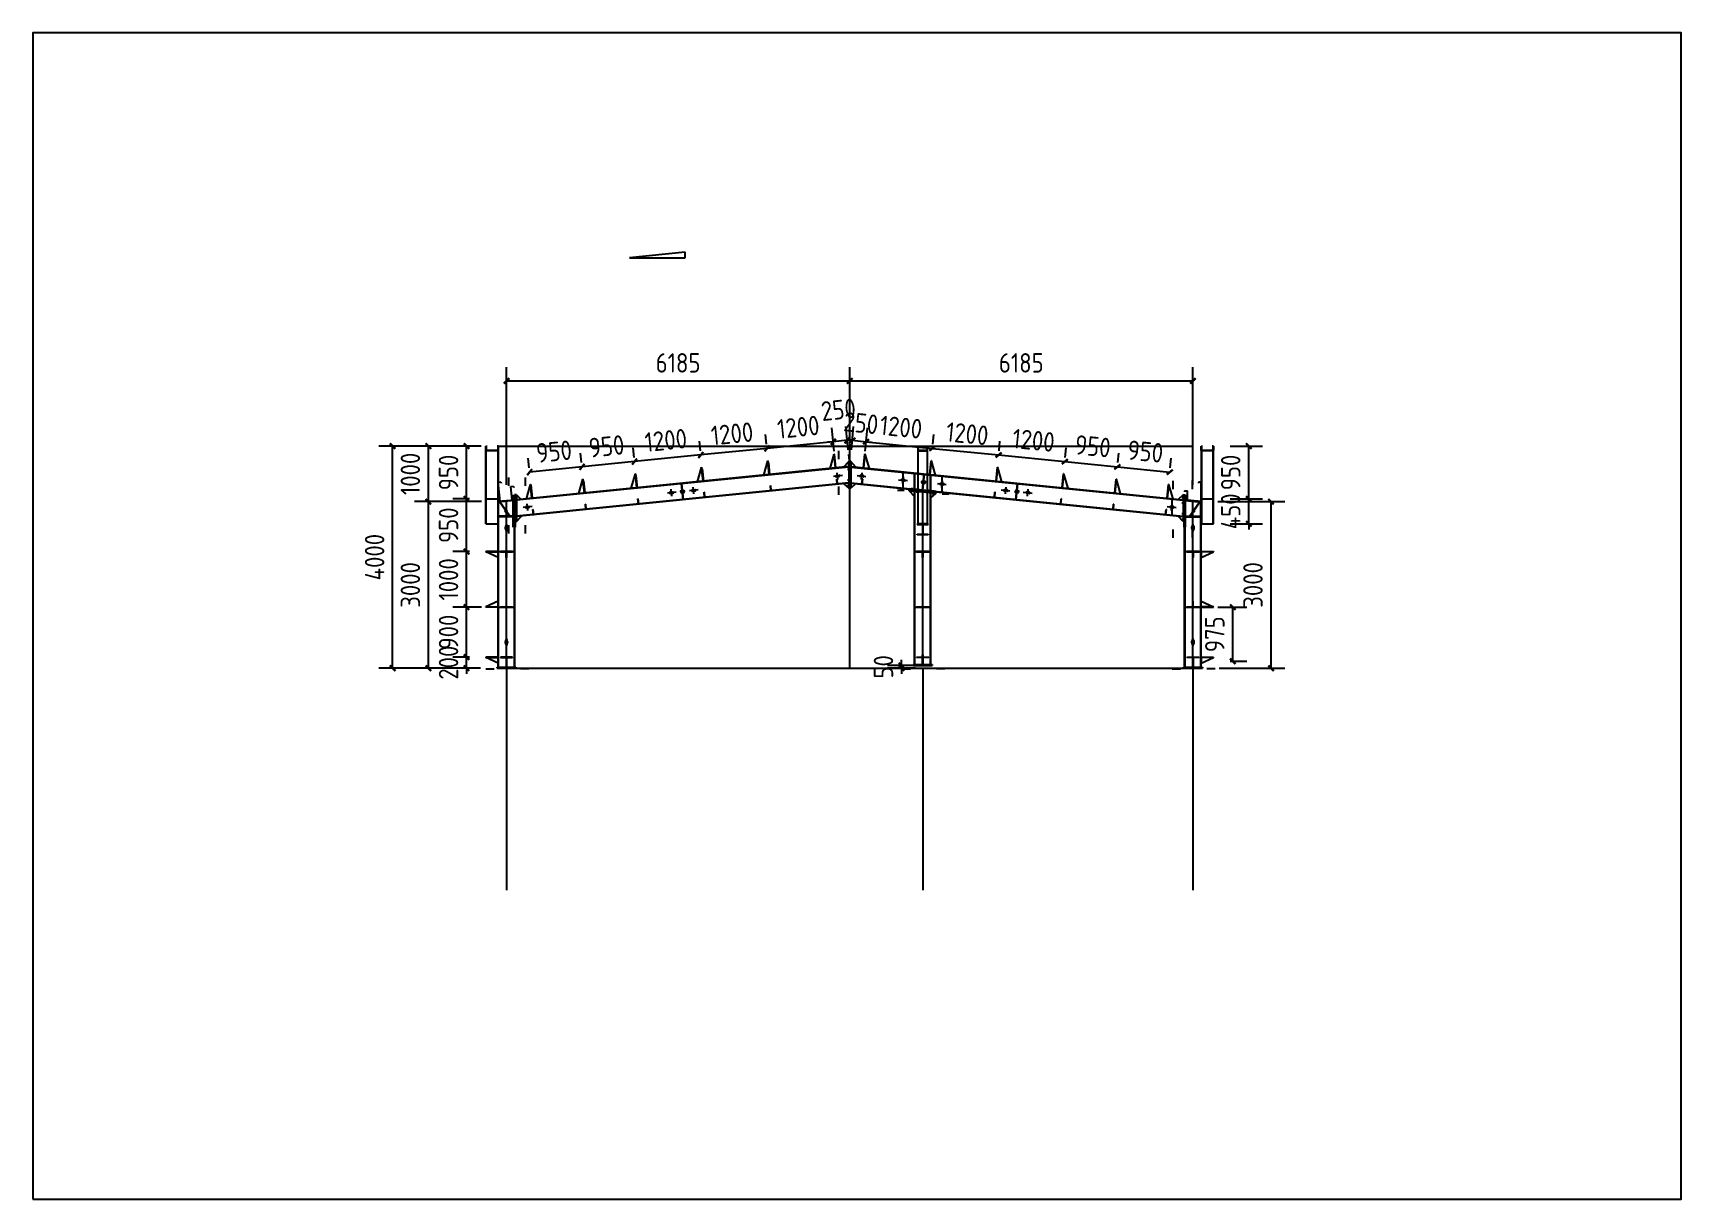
# Model space of a CAD drawing. Extents: x 533809 to 747315, y -17138 to 180511.
# Drawn here: x 566139 to 595839, y 150862 to 171862 of the extents above; entities that cross this region are included whole.
import ezdxf

# ---------------------------------------------------------------- set-up
doc = ezdxf.new("R2010")
doc.units = 0
doc.header["$LTSCALE"] = 1000
doc.header["$MEASUREMENT"] = 0
doc.layers.add('AXIS', color=3, linetype='Continuous')
doc.layers.add('DOTE', color=1, linetype='Continuous')
doc.styles.get("Standard").update_dxf_attribs({"font": 'gbenor.shx', "bigfont": 'gbcbig.shx'})
doc.dimstyles.get("Standard").update_dxf_attribs({"dimscale": 100, "dimtxt": 3.5, "dimasz": 1, "dimexe": 2.5, "dimexo": 3, "dimgap": 1.5, "dimtad": 1, "dimdec": 0, "dimzin": 0, "dimdsep": 46, "dimtxsty": 'Standard', "dimblk": 'ARCHTICK', "dimcen": 0.09, "dimadec": 0, "dimazin": 0, "dimtfac": 1, "dimtdec": 0, "dimtix": 1, "dimtmove": 2, "dimatfit": 3, "dimfxl": 1, "dimtolj": 1, "dimtzin": 0, "dimarcsym": 0})

msp = doc.modelspace()

# ---------------------------------------------------------------- blocks, each defined once
blk = doc.blocks.new('_ArchTick')
at = {"color": 0, "linetype": 'ByBlock', "const_width": 0.4}
blk.add_lwpolyline([(-0.5, -0.5), (0.5, 0.5)], dxfattribs=at)
blk = doc.blocks.new('*D24')
at = {"layer": 'AXIS', "color": 3, "lineweight": -2}
for p, q in [((574673, 163722), (574673, 165846)), ((580858, 163722), (580858, 165846)), ((574673, 165596), (580858, 165596))]:
    blk.add_line(p, q, dxfattribs=at)
at = {"layer": 'Defpoints', "color": 0}
for p in [(580858, 165596), (574673, 163422), (580858, 163422)]:
    blk.add_point(p, dxfattribs=at)
at = {"layer": 'AXIS', "color": 3, "lineweight": -2, "xscale": 100, "yscale": 100, "zscale": 100, "rotation": 180}
blk.add_blockref('_ArchTick', (574673, 165596), dxfattribs=at)
at = {"layer": 'AXIS', "color": 3, "lineweight": -2, "xscale": 100, "yscale": 100, "zscale": 100}
blk.add_blockref('_ArchTick', (580858, 165596), dxfattribs=at)
at = {"layer": 'AXIS', "color": 0, "insert": (577765, 165921), "char_height": 350, "attachment_point": 5}
blk.add_mtext('\\A1;6185', dxfattribs=at)
blk = doc.blocks.new('*D25')
at = {"layer": 'AXIS', "color": 3, "lineweight": -2}
for p, q in [((580858, 163722), (580858, 165846)), ((587043, 163722), (587043, 165846)), ((580858, 165596), (587043, 165596))]:
    blk.add_line(p, q, dxfattribs=at)
at = {"layer": 'Defpoints', "color": 0}
for p in [(587043, 165596), (580858, 163422), (587043, 163422)]:
    blk.add_point(p, dxfattribs=at)
at = {"layer": 'AXIS', "color": 3, "lineweight": -2, "xscale": 100, "yscale": 100, "zscale": 100, "rotation": 180}
blk.add_blockref('_ArchTick', (580858, 165596), dxfattribs=at)
at = {"layer": 'AXIS', "color": 3, "lineweight": -2, "xscale": 100, "yscale": 100, "zscale": 100}
blk.add_blockref('_ArchTick', (587043, 165596), dxfattribs=at)
at = {"layer": 'AXIS', "color": 0, "insert": (583950, 165921), "char_height": 350, "attachment_point": 5}
blk.add_mtext('\\A1;6185', dxfattribs=at)
blk = doc.blocks.new('*D31')
at = {"layer": 'AXIS', "color": 3, "lineweight": -2}
for p, q in [((574223, 161522), (573703, 161522)), ((573953, 160622), (573953, 161522)), ((574003, 160622), (573703, 160622))]:
    blk.add_line(p, q, dxfattribs=at)
at = {"layer": 'Defpoints', "color": 0}
for p in [(573953, 161522), (574523, 161522), (574303, 160622)]:
    blk.add_point(p, dxfattribs=at)
at = {"layer": 'AXIS', "color": 3, "lineweight": -2, "xscale": 100, "yscale": 100, "zscale": 100}
for p, rotation in [((573953, 161522), 90), ((573953, 160622), 270)]:
    blk.add_blockref('_ArchTick', p, dxfattribs=dict(at, rotation=rotation))
at = {"layer": 'AXIS', "color": 0, "insert": (573628, 161072), "char_height": 350, "attachment_point": 5, "rotation": 90}
blk.add_mtext('\\A1;900', dxfattribs=at)
blk = doc.blocks.new('*D32')
at = {"layer": 'AXIS', "color": 3, "lineweight": -2}
for p, q in [((574003, 162522), (573703, 162522)), ((573953, 161522), (573953, 162522)), ((574223, 161522), (573703, 161522))]:
    blk.add_line(p, q, dxfattribs=at)
at = {"layer": 'Defpoints', "color": 0}
for p in [(573953, 162522), (574303, 162522), (574523, 161522)]:
    blk.add_point(p, dxfattribs=at)
at = {"layer": 'AXIS', "color": 3, "lineweight": -2, "xscale": 100, "yscale": 100, "zscale": 100}
for p, rotation in [((573953, 162522), 90), ((573953, 161522), 270)]:
    blk.add_blockref('_ArchTick', p, dxfattribs=dict(at, rotation=rotation))
at = {"layer": 'AXIS', "color": 0, "insert": (573628, 162022), "char_height": 350, "attachment_point": 5, "rotation": 90}
blk.add_mtext('\\A1;1000', dxfattribs=at)
blk = doc.blocks.new('*D33')
at = {"layer": 'AXIS', "color": 3, "lineweight": -2}
for p, q in [((574003, 163472), (573703, 163472)), ((573953, 162522), (573953, 163472)), ((574003, 162522), (573703, 162522))]:
    blk.add_line(p, q, dxfattribs=at)
at = {"layer": 'Defpoints', "color": 0}
for p in [(573953, 163472), (574303, 163472), (574303, 162522)]:
    blk.add_point(p, dxfattribs=at)
at = {"layer": 'AXIS', "color": 3, "lineweight": -2, "xscale": 100, "yscale": 100, "zscale": 100}
for p, rotation in [((573953, 163472), 90), ((573953, 162522), 270)]:
    blk.add_blockref('_ArchTick', p, dxfattribs=dict(at, rotation=rotation))
at = {"layer": 'AXIS', "color": 0, "insert": (573628, 162997), "char_height": 350, "attachment_point": 5, "rotation": 90}
blk.add_mtext('\\A1;950', dxfattribs=at)
blk = doc.blocks.new('*D34')
at = {"layer": 'AXIS', "color": 3, "lineweight": -2}
for p, q in [((574003, 164422), (573703, 164422)), ((573953, 163472), (573953, 164422)), ((574003, 163472), (573703, 163472))]:
    blk.add_line(p, q, dxfattribs=at)
at = {"layer": 'Defpoints', "color": 0}
for p in [(573953, 164422), (574303, 164422), (574303, 163472)]:
    blk.add_point(p, dxfattribs=at)
at = {"layer": 'AXIS', "color": 3, "lineweight": -2, "xscale": 100, "yscale": 100, "zscale": 100}
for p, rotation in [((573953, 164422), 90), ((573953, 163472), 270)]:
    blk.add_blockref('_ArchTick', p, dxfattribs=dict(at, rotation=rotation))
at = {"layer": 'AXIS', "color": 0, "insert": (573628, 163947), "char_height": 350, "attachment_point": 5, "rotation": 90}
blk.add_mtext('\\A1;950', dxfattribs=at)
blk = doc.blocks.new('*D35')
at = {"layer": 'AXIS', "color": 3, "lineweight": -2}
for p, q in [((574223, 163422), (573015, 163422)), ((573265, 160422), (573265, 163422)), ((574203, 160422), (573015, 160422))]:
    blk.add_line(p, q, dxfattribs=at)
at = {"layer": 'Defpoints', "color": 0}
for p in [(573265, 163422), (574523, 163422), (574503, 160422)]:
    blk.add_point(p, dxfattribs=at)
at = {"layer": 'AXIS', "color": 3, "lineweight": -2, "xscale": 100, "yscale": 100, "zscale": 100}
for p, rotation in [((573265, 163422), 90), ((573265, 160422), 270)]:
    blk.add_blockref('_ArchTick', p, dxfattribs=dict(at, rotation=rotation))
at = {"layer": 'AXIS', "color": 0, "insert": (572940, 161922), "char_height": 350, "attachment_point": 5, "rotation": 90}
blk.add_mtext('\\A1;3000', dxfattribs=at)
blk = doc.blocks.new('*D36')
at = {"layer": 'AXIS', "color": 3, "lineweight": -2}
for p, q in [((574009, 164422), (573015, 164422)), ((573265, 163422), (573265, 164422)), ((574223, 163422), (573015, 163422))]:
    blk.add_line(p, q, dxfattribs=at)
at = {"layer": 'Defpoints', "color": 0}
for p in [(573265, 164422), (574309, 164422), (574523, 163422)]:
    blk.add_point(p, dxfattribs=at)
at = {"layer": 'AXIS', "color": 3, "lineweight": -2, "xscale": 100, "yscale": 100, "zscale": 100}
for p, rotation in [((573265, 164422), 90), ((573265, 163422), 270)]:
    blk.add_blockref('_ArchTick', p, dxfattribs=dict(at, rotation=rotation))
at = {"layer": 'AXIS', "color": 0, "insert": (572940, 163922), "char_height": 350, "attachment_point": 5, "rotation": 90}
blk.add_mtext('\\A1;1000', dxfattribs=at)
blk = doc.blocks.new('*D37')
at = {"layer": 'AXIS', "color": 3, "lineweight": -2}
for p, q in [((574217, 164422), (572371, 164422)), ((572621, 160422), (572621, 164422)), ((574203, 160422), (572371, 160422))]:
    blk.add_line(p, q, dxfattribs=at)
at = {"layer": 'Defpoints', "color": 0}
for p in [(572621, 164422), (574517, 164422), (574503, 160422)]:
    blk.add_point(p, dxfattribs=at)
at = {"layer": 'AXIS', "color": 3, "lineweight": -2, "xscale": 100, "yscale": 100, "zscale": 100}
for p, rotation in [((572621, 164422), 90), ((572621, 160422), 270)]:
    blk.add_blockref('_ArchTick', p, dxfattribs=dict(at, rotation=rotation))
at = {"layer": 'AXIS', "color": 0, "insert": (572296, 162422), "char_height": 350, "attachment_point": 5, "rotation": 90}
blk.add_mtext('\\A1;4000', dxfattribs=at)
blk = doc.blocks.new('*D38')
at = {"layer": 'AXIS', "color": 3, "lineweight": -2}
for p, q in [((580579, 164329), (580537, 164749)), ((580828, 164354), (580786, 164774)), ((580562, 164501), (580462, 164491)), ((580810, 164526), (580562, 164501)), ((580810, 164526), (580910, 164536))]:
    blk.add_line(p, q, dxfattribs=at)
at = {"layer": 'Defpoints', "color": 0}
for p in [(580562, 164501), (580609, 164030), (580858, 164055)]:
    blk.add_point(p, dxfattribs=at)
at = {"layer": 'AXIS', "color": 3, "lineweight": -2, "xscale": 100, "yscale": 100, "zscale": 100}
for p, rotation in [((580562, 164501), 5.710593137504977), ((580810, 164526), 185.710593137505)]:
    blk.add_blockref('_ArchTick', p, dxfattribs=dict(at, rotation=rotation))
at = {"layer": 'AXIS', "color": 0, "insert": (580654, 165077), "char_height": 350, "attachment_point": 5, "rotation": 5.7106}
blk.add_mtext('\\A1;250', dxfattribs=at)
blk = doc.blocks.new('*D39')
at = {"layer": 'AXIS', "color": 3, "lineweight": -2}
for p, q in [((579360, 164458), (579343, 164630)), ((580579, 164329), (580537, 164749)), ((580562, 164501), (579368, 164381))]:
    blk.add_line(p, q, dxfattribs=at)
at = {"layer": 'Defpoints', "color": 0}
for p in [(579368, 164381), (579390, 164160), (580609, 164030)]:
    blk.add_point(p, dxfattribs=at)
at = {"layer": 'AXIS', "color": 3, "lineweight": -2, "xscale": 100, "yscale": 100, "zscale": 100}
for p, rotation in [((580562, 164501), 5.710593137504949), ((579368, 164381), 185.710593137505)]:
    blk.add_blockref('_ArchTick', p, dxfattribs=dict(at, rotation=rotation))
at = {"layer": 'AXIS', "color": 0, "insert": (579932, 164764), "char_height": 350, "attachment_point": 5, "rotation": 5.7106}
blk.add_mtext('\\A1;1200', dxfattribs=at)
blk = doc.blocks.new('*D40')
at = {"layer": 'AXIS', "color": 3, "lineweight": -2}
for p, q in [((579360, 164458), (579343, 164630)), ((578166, 164339), (578149, 164511)), ((579368, 164381), (578174, 164262))]:
    blk.add_line(p, q, dxfattribs=at)
at = {"layer": 'Defpoints', "color": 0}
for p in [(578174, 164262), (578196, 164040), (579390, 164160)]:
    blk.add_point(p, dxfattribs=at)
at = {"layer": 'AXIS', "color": 3, "lineweight": -2, "xscale": 100, "yscale": 100, "zscale": 100}
for p, rotation in [((578174, 164262), 185.710593137505), ((579368, 164381), 5.710593137504949)]:
    blk.add_blockref('_ArchTick', p, dxfattribs=dict(at, rotation=rotation))
at = {"layer": 'AXIS', "color": 0, "insert": (578738, 164645), "char_height": 350, "attachment_point": 5, "rotation": 5.7106}
blk.add_mtext('\\A1;1200', dxfattribs=at)
blk = doc.blocks.new('*D41')
at = {"layer": 'AXIS', "color": 3, "lineweight": -2}
for p, q in [((576972, 164219), (576955, 164391)), ((578174, 164262), (576980, 164143)), ((578166, 164339), (578149, 164511))]:
    blk.add_line(p, q, dxfattribs=at)
at = {"layer": 'Defpoints', "color": 0}
for p in [(576980, 164143), (578196, 164040), (577002, 163921)]:
    blk.add_point(p, dxfattribs=at)
at = {"layer": 'AXIS', "color": 3, "lineweight": -2, "xscale": 100, "yscale": 100, "zscale": 100}
for p, rotation in [((578174, 164262), 5.710593137504949), ((576980, 164143), 185.710593137505)]:
    blk.add_blockref('_ArchTick', p, dxfattribs=dict(at, rotation=rotation))
at = {"layer": 'AXIS', "color": 0, "insert": (577544, 164526), "char_height": 350, "attachment_point": 5, "rotation": 5.7106}
blk.add_mtext('\\A1;1200', dxfattribs=at)
blk = doc.blocks.new('*D42')
at = {"layer": 'AXIS', "color": 3, "lineweight": -2}
for p, q in [((576027, 164125), (576009, 164297)), ((576972, 164219), (576955, 164391)), ((576980, 164143), (576034, 164048))]:
    blk.add_line(p, q, dxfattribs=at)
at = {"layer": 'Defpoints', "color": 0}
for p in [(576034, 164048), (576056, 163826), (577002, 163921)]:
    blk.add_point(p, dxfattribs=at)
at = {"layer": 'AXIS', "color": 3, "lineweight": -2, "xscale": 100, "yscale": 100, "zscale": 100}
for p, rotation in [((576034, 164048), 185.710593137505), ((576980, 164143), 5.710593137504949)]:
    blk.add_blockref('_ArchTick', p, dxfattribs=dict(at, rotation=rotation))
at = {"layer": 'AXIS', "color": 0, "insert": (576475, 164419), "char_height": 350, "attachment_point": 5, "rotation": 5.7106}
blk.add_mtext('\\A1;950', dxfattribs=at)
blk = doc.blocks.new('*D43')
at = {"layer": 'AXIS', "color": 3, "lineweight": -2}
for p, q in [((576027, 164125), (576009, 164297)), ((575081, 164030), (575064, 164202)), ((576034, 164048), (575089, 163953))]:
    blk.add_line(p, q, dxfattribs=at)
at = {"layer": 'Defpoints', "color": 0}
for p in [(575089, 163953), (575111, 163732), (576056, 163826)]:
    blk.add_point(p, dxfattribs=at)
at = {"layer": 'AXIS', "color": 3, "lineweight": -2, "xscale": 100, "yscale": 100, "zscale": 100}
for p, rotation in [((575089, 163953), 185.710593137505), ((576034, 164048), 5.710593137504949)]:
    blk.add_blockref('_ArchTick', p, dxfattribs=dict(at, rotation=rotation))
at = {"layer": 'AXIS', "color": 0, "insert": (575529, 164324), "char_height": 350, "attachment_point": 5, "rotation": 5.7106}
blk.add_mtext('\\A1;950', dxfattribs=at)
blk = doc.blocks.new('*D44')
at = {"layer": 'AXIS', "color": 3, "lineweight": -2}
for p, q in [((587713, 163472), (588299, 163472)), ((588049, 163472), (588049, 163572)), ((588049, 163022), (588049, 163472)), ((587713, 163022), (588299, 163022)), ((588049, 163022), (588049, 162922))]:
    blk.add_line(p, q, dxfattribs=at)
at = {"layer": 'Defpoints', "color": 0}
for p in [(587413, 163472), (588049, 163472), (587413, 163022)]:
    blk.add_point(p, dxfattribs=at)
at = {"layer": 'AXIS', "color": 3, "lineweight": -2, "xscale": 100, "yscale": 100, "zscale": 100}
for p, rotation in [((588049, 163472), 270), ((588049, 163022), 90)]:
    blk.add_blockref('_ArchTick', p, dxfattribs=dict(at, rotation=rotation))
at = {"layer": 'AXIS', "color": 0, "insert": (587724, 163247), "char_height": 350, "attachment_point": 5, "rotation": 90}
blk.add_mtext('\\A1;450', dxfattribs=at)
blk = doc.blocks.new('*D45')
at = {"layer": 'AXIS', "color": 3, "lineweight": -2}
for p, q in [((587713, 164422), (588299, 164422)), ((588049, 163472), (588049, 164422)), ((587713, 163472), (588299, 163472))]:
    blk.add_line(p, q, dxfattribs=at)
at = {"layer": 'Defpoints', "color": 0}
for p in [(587413, 164422), (588049, 164422), (587413, 163472)]:
    blk.add_point(p, dxfattribs=at)
at = {"layer": 'AXIS', "color": 3, "lineweight": -2, "xscale": 100, "yscale": 100, "zscale": 100}
for p, rotation in [((588049, 164422), 90), ((588049, 163472), 270)]:
    blk.add_blockref('_ArchTick', p, dxfattribs=dict(at, rotation=rotation))
at = {"layer": 'AXIS', "color": 0, "insert": (587724, 163947), "char_height": 350, "attachment_point": 5, "rotation": 90}
blk.add_mtext('\\A1;950', dxfattribs=at)
blk = doc.blocks.new('*D46')
at = {"layer": 'AXIS', "color": 3, "lineweight": -2}
for p, q in [((587493, 163422), (588700, 163422)), ((588450, 160422), (588450, 163422)), ((587513, 160422), (588700, 160422))]:
    blk.add_line(p, q, dxfattribs=at)
at = {"layer": 'Defpoints', "color": 0}
for p in [(587193, 163422), (588450, 163422), (587213, 160422)]:
    blk.add_point(p, dxfattribs=at)
at = {"layer": 'AXIS', "color": 3, "lineweight": -2, "xscale": 100, "yscale": 100, "zscale": 100}
for p, rotation in [((588450, 163422), 90), ((588450, 160422), 270)]:
    blk.add_blockref('_ArchTick', p, dxfattribs=dict(at, rotation=rotation))
at = {"layer": 'AXIS', "color": 0, "insert": (588125, 161922), "char_height": 350, "attachment_point": 5, "rotation": 90}
blk.add_mtext('\\A1;3000', dxfattribs=at)
blk = doc.blocks.new('*D47')
at = {"layer": 'AXIS', "color": 3, "lineweight": -2}
for p, q in [((580887, 164354), (580929, 164774)), ((581136, 164329), (581178, 164749)), ((580905, 164526), (580805, 164536)), ((580905, 164526), (581153, 164501)), ((581153, 164501), (581253, 164491))]:
    blk.add_line(p, q, dxfattribs=at)
at = {"layer": 'Defpoints', "color": 0}
for p in [(581153, 164501), (580858, 164055), (581106, 164030)]:
    blk.add_point(p, dxfattribs=at)
at = {"layer": 'AXIS', "color": 3, "lineweight": -2, "xscale": 100, "yscale": 100, "zscale": 100}
for p, rotation in [((580905, 164526), 354.2894068624951), ((581153, 164501), 174.289406862495)]:
    blk.add_blockref('_ArchTick', p, dxfattribs=dict(at, rotation=rotation))
at = {"layer": 'AXIS', "color": 0, "insert": (581061, 164837), "char_height": 350, "attachment_point": 5, "rotation": 354.2894}
blk.add_mtext('\\A1;250', dxfattribs=at)
blk = doc.blocks.new('*D48')
at = {"layer": 'AXIS', "color": 3, "lineweight": -2}
for p, q in [((581136, 164329), (581178, 164749)), ((582355, 164458), (582372, 164630)), ((581153, 164501), (582347, 164381))]:
    blk.add_line(p, q, dxfattribs=at)
at = {"layer": 'Defpoints', "color": 0}
for p in [(582347, 164381), (581106, 164030), (582325, 164160)]:
    blk.add_point(p, dxfattribs=at)
at = {"layer": 'AXIS', "color": 3, "lineweight": -2, "xscale": 100, "yscale": 100, "zscale": 100}
for p, rotation in [((581153, 164501), 174.2894068621558), ((582347, 164381), 354.2894068621558)]:
    blk.add_blockref('_ArchTick', p, dxfattribs=dict(at, rotation=rotation))
at = {"layer": 'AXIS', "color": 0, "insert": (581783, 164764), "char_height": 350, "attachment_point": 5, "rotation": 354.2894}
blk.add_mtext('\\A1;1200', dxfattribs=at)
blk = doc.blocks.new('*D49')
at = {"layer": 'AXIS', "color": 3, "lineweight": -2}
for p, q in [((582355, 164458), (582372, 164630)), ((582347, 164381), (583541, 164262)), ((583549, 164339), (583566, 164511))]:
    blk.add_line(p, q, dxfattribs=at)
at = {"layer": 'Defpoints', "color": 0}
for p in [(583541, 164262), (582325, 164160), (583519, 164040)]:
    blk.add_point(p, dxfattribs=at)
at = {"layer": 'AXIS', "color": 3, "lineweight": -2, "xscale": 100, "yscale": 100, "zscale": 100}
for p, rotation in [((582347, 164381), 174.2894068621558), ((583541, 164262), 354.2894068621558)]:
    blk.add_blockref('_ArchTick', p, dxfattribs=dict(at, rotation=rotation))
at = {"layer": 'AXIS', "color": 0, "insert": (582977, 164645), "char_height": 350, "attachment_point": 5, "rotation": 354.2894}
blk.add_mtext('\\A1;1200', dxfattribs=at)
blk = doc.blocks.new('*D50')
at = {"layer": 'AXIS', "color": 3, "lineweight": -2}
for p, q in [((583541, 164262), (584735, 164143)), ((583549, 164339), (583566, 164511)), ((584743, 164219), (584760, 164391))]:
    blk.add_line(p, q, dxfattribs=at)
at = {"layer": 'Defpoints', "color": 0}
for p in [(583519, 164040), (584735, 164143), (584713, 163921)]:
    blk.add_point(p, dxfattribs=at)
at = {"layer": 'AXIS', "color": 3, "lineweight": -2, "xscale": 100, "yscale": 100, "zscale": 100}
for p, rotation in [((583541, 164262), 174.2894068621558), ((584735, 164143), 354.2894068621558)]:
    blk.add_blockref('_ArchTick', p, dxfattribs=dict(at, rotation=rotation))
at = {"layer": 'AXIS', "color": 0, "insert": (584171, 164526), "char_height": 350, "attachment_point": 5, "rotation": 354.2894}
blk.add_mtext('\\A1;1200', dxfattribs=at)
blk = doc.blocks.new('*D51')
at = {"layer": 'AXIS', "color": 3, "lineweight": -2}
for p, q in [((584743, 164219), (584760, 164391)), ((585688, 164125), (585706, 164297)), ((584735, 164143), (585681, 164048))]:
    blk.add_line(p, q, dxfattribs=at)
at = {"layer": 'Defpoints', "color": 0}
for p in [(585681, 164048), (584713, 163921), (585659, 163826)]:
    blk.add_point(p, dxfattribs=at)
at = {"layer": 'AXIS', "color": 3, "lineweight": -2, "xscale": 100, "yscale": 100, "zscale": 100}
for p, rotation in [((584735, 164143), 174.2894068621558), ((585681, 164048), 354.2894068621558)]:
    blk.add_blockref('_ArchTick', p, dxfattribs=dict(at, rotation=rotation))
at = {"layer": 'AXIS', "color": 0, "insert": (585240, 164419), "char_height": 350, "attachment_point": 5, "rotation": 354.2894}
blk.add_mtext('\\A1;950', dxfattribs=at)
blk = doc.blocks.new('*D52')
at = {"layer": 'AXIS', "color": 3, "lineweight": -2}
for p, q in [((585688, 164125), (585706, 164297)), ((585681, 164048), (586626, 163953)), ((586634, 164030), (586651, 164202))]:
    blk.add_line(p, q, dxfattribs=at)
at = {"layer": 'Defpoints', "color": 0}
for p in [(586626, 163953), (585659, 163826), (586604, 163732)]:
    blk.add_point(p, dxfattribs=at)
at = {"layer": 'AXIS', "color": 3, "lineweight": -2, "xscale": 100, "yscale": 100, "zscale": 100}
for p, rotation in [((585681, 164048), 174.2894068621558), ((586626, 163953), 354.2894068621558)]:
    blk.add_blockref('_ArchTick', p, dxfattribs=dict(at, rotation=rotation))
at = {"layer": 'AXIS', "color": 0, "insert": (586186, 164324), "char_height": 350, "attachment_point": 5, "rotation": 354.2894}
blk.add_mtext('\\A1;950', dxfattribs=at)
blk = doc.blocks.new('*D1757')
at = {"layer": 'AXIS', "color": 3, "lineweight": -2}
for p, q in [((573953, 160622), (573953, 160722)), ((574003, 160622), (573703, 160622)), ((574203, 160422), (573703, 160422)), ((573953, 160422), (573953, 160622)), ((573953, 160422), (573953, 160322))]:
    blk.add_line(p, q, dxfattribs=at)
at = {"layer": 'Defpoints', "color": 0}
for p in [(573953, 160622), (574303, 160622), (574503, 160422)]:
    blk.add_point(p, dxfattribs=at)
at = {"layer": 'AXIS', "color": 3, "lineweight": -2, "xscale": 100, "yscale": 100, "zscale": 100}
for p, rotation in [((573953, 160622), 270), ((573953, 160422), 90)]:
    blk.add_blockref('_ArchTick', p, dxfattribs=dict(at, rotation=rotation))
at = {"layer": 'AXIS', "color": 0, "insert": (573628, 160522), "char_height": 350, "attachment_point": 5, "rotation": 90}
blk.add_mtext('\\A1;200', dxfattribs=at)
blk = doc.blocks.new('*D1758')
at = {"layer": 'AXIS', "color": 3, "lineweight": -2}
for p, q in [((587493, 161522), (588012, 161522)), ((587762, 160547), (587762, 161522)), ((587713, 160547), (588012, 160547))]:
    blk.add_line(p, q, dxfattribs=at)
at = {"layer": 'Defpoints', "color": 0}
for p in [(587193, 161522), (587762, 161522), (587413, 160547)]:
    blk.add_point(p, dxfattribs=at)
at = {"layer": 'AXIS', "color": 3, "lineweight": -2, "xscale": 100, "yscale": 100, "zscale": 100}
for p, rotation in [((587762, 161522), 90), ((587762, 160547), 270)]:
    blk.add_blockref('_ArchTick', p, dxfattribs=dict(at, rotation=rotation))
at = {"layer": 'AXIS', "color": 0, "insert": (587437, 161034), "char_height": 350, "attachment_point": 5, "rotation": 90}
blk.add_mtext('\\A1;975', dxfattribs=at)
blk = doc.blocks.new('*D2323')
at = {"layer": 'AXIS', "color": 3, "lineweight": -2}
for p, q in [((582043, 160472), (581541, 160472)), ((582043, 160422), (581541, 160422)), ((581791, 160472), (581791, 160572)), ((581791, 160472), (581791, 160422)), ((581791, 160422), (581791, 160322))]:
    blk.add_line(p, q, dxfattribs=at)
at = {"layer": 'Defpoints', "color": 0}
for p in [(581791, 160422), (582343, 160472), (582343, 160422)]:
    blk.add_point(p, dxfattribs=at)
at = {"layer": 'AXIS', "color": 3, "lineweight": -2, "xscale": 100, "yscale": 100, "zscale": 100}
for p, rotation in [((581791, 160472), 270), ((581791, 160422), 90)]:
    blk.add_blockref('_ArchTick', p, dxfattribs=dict(at, rotation=rotation))
at = {"layer": 'AXIS', "color": 0, "insert": (581466, 160447), "char_height": 350, "attachment_point": 5, "rotation": 90}
blk.add_mtext('\\A1;50', dxfattribs=at)

# ---------------------------------------------------------------- dimensions: what is measured, and where the dimension line sits
at = {"layer": 'AXIS', "color": 0}
for base, p1, p2, override, picture, middle in [((580857.5, 165595.7), (574672.5, 163421.7), (580857.5, 163421.7), {"dimclrd": 3, "dimclre": 3, "dimclrt": 0}, '*D24', (577765, 165920.7)), ((587042.5, 165595.7), (580857.5, 163421.7), (587042.5, 163421.7), {"dimclrd": 3, "dimclre": 3}, '*D25', (583950, 165920.7))]:
    dim = msp.add_linear_dim(base=base, p1=p1, p2=p2, dimstyle='Standard', override=override, dxfattribs=at)
    dim.commit()
    dim.dimension.update_dxf_attribs({"geometry": picture, "text_midpoint": middle})
dim = msp.add_linear_dim(base=(580561.7, 164500.7), p1=(580857.5, 164055.2), p2=(580608.8, 164030.4), angle=185.71059, dimstyle='Standard', override={"dimclrd": 3, "dimclre": 3}, dxfattribs=at)
dim.commit()
dim.dimension.update_dxf_attribs({"geometry": '*D38', "text_midpoint": (580653.8, 165076.8), "dimtype": 161})
for base, p1, p2, angle, picture, middle in [((578173.6, 164261.9), (579389.9, 164159.7), (578195.8, 164040.3), 5.71059, '*D40', (578738.3, 164645)), ((579367.7, 164381.3), (580608.8, 164030.4), (579389.9, 164159.7), 5.71059, '*D39', (579932.4, 164764.4)), ((582347.4, 164381.3), (581106.3, 164030.4), (582325.2, 164159.7), 174.28941, '*D48', (581782.7, 164764.4)), ((583541.4, 164261.9), (582325.2, 164159.7), (583519.3, 164040.3), 174.28941, '*D49', (582976.7, 164645)), ((575089, 163953.5), (576056.5, 163826.4), (575111.2, 163731.9), 5.71059, '*D43', (575529.3, 164324.1)), ((576034.3, 164048), (577001.8, 163920.9), (576056.5, 163826.4), 5.71059, '*D42', (576474.6, 164418.6)), ((576979.6, 164142.5), (578195.8, 164040.3), (577001.8, 163920.9), 5.71059, '*D41', (577544.3, 164525.6)), ((584735.5, 164142.5), (583519.3, 164040.3), (584713.3, 163920.9), 174.28941, '*D50', (584170.8, 164525.6)), ((585680.7, 164048), (584713.3, 163920.9), (585658.6, 163826.4), 174.28941, '*D51', (585240.4, 164418.6)), ((586626, 163953.5), (585658.6, 163826.4), (586603.9, 163731.9), 174.28941, '*D52', (586185.7, 164324.1)), ((572620.7, 164421.7), (574502.5, 160421.7), (574516.5, 164421.7), 90, '*D37', (572295.7, 162421.7)), ((573265.5, 164421.7), (574522.5, 163421.7), (574308.5, 164421.7), 90, '*D36', (572940.5, 163921.7)), ((573953.3, 164421.7), (574302.5, 163471.7), (574302.5, 164421.7), 90, '*D34', (573628.3, 163946.7)), ((588048.9, 164421.7), (587412.5, 163471.7), (587412.5, 164421.7), 90, '*D45', (587723.9, 163946.7)), ((573265.5, 163421.7), (574502.5, 160421.7), (574522.5, 163421.7), 90, '*D35', (572940.5, 161921.7)), ((573953.3, 163471.7), (574302.5, 162521.7), (574302.5, 163471.7), 90, '*D33', (573628.3, 162996.7)), ((588449.6, 163421.7), (587212.5, 160421.7), (587192.5, 163421.7), 90, '*D46', (588124.6, 161921.7)), ((588048.9, 163471.7), (587412.5, 163021.7), (587412.5, 163471.7), 90, '*D44', (587723.9, 163246.7)), ((573953.3, 162521.7), (574522.5, 161521.7), (574302.5, 162521.7), 90, '*D32', (573628.3, 162021.7)), ((573953.3, 161521.7), (574302.5, 160621.7), (574522.5, 161521.7), 90, '*D31', (573628.3, 161071.7)), ((587761.7, 161521.7), (587412.5, 160546.7), (587192.5, 161521.7), 90, '*D1758', (587436.7, 161034.2)), ((573953.3, 160621.7), (574502.5, 160421.7), (574302.5, 160621.7), 90, '*D1757', (573628.3, 160521.7)), ((581790.8, 160421.7), (582342.5, 160471.7), (582342.5, 160421.7), 90, '*D2323', (581465.8, 160446.7))]:
    dim = msp.add_linear_dim(base=base, p1=p1, p2=p2, angle=angle, dimstyle='Standard', override={"dimclrd": 3, "dimclre": 3}, dxfattribs=at)
    dim.commit()
    dim.dimension.update_dxf_attribs({"geometry": picture, "text_midpoint": middle})
dim = msp.add_aligned_dim(p1=(580857.5, 164055.2), p2=(581106.3, 164030.4), distance=472.7, dimstyle='Standard', override={"dimclrd": 3, "dimclre": 3}, dxfattribs=at)
dim.commit()
dim.dimension.update_dxf_attribs({"geometry": '*D47', "text_midpoint": (581061.3, 164836.6)})

# ---------------------------------------------------------------- linework, layer by layer
for p, q in [((577892, 167912.5), (576892, 167812.5)), ((576892, 167812.5), (577892, 167812.5)), ((577892, 167812.5), (577892, 167912.5)), ((574522.5, 164421.7), (587042.5, 164421.7)), ((580653.5, 164335.9), (580653.5, 164184.4)), ((580839.5, 164053.4), (574850.5, 163454.5)), ((580839.5, 164045.4), (574850.5, 163446.5)), ((580875.5, 164053.4), (586864.5, 163454.5)), ((580875.5, 164045.4), (586864.5, 163446.5)), ((574522.2, 163773.5), (574571.9, 163778.4)), ((574557, 163425.2), (574522.2, 163773.5)), ((574571.9, 163778.4), (574574.4, 163753.6)), ((574707.4, 163855.7), (574707.4, 163704.5)), ((574750.7, 163695.8), (574800.5, 163700.8)), ((574775.6, 163447), (574750.7, 163695.8)), ((574800.5, 163700.8), (574802.9, 163675.9)), ((580839.5, 163760), (574850.5, 163161.1)), ((580839.5, 163751.9), (574850.5, 163153)), ((575008.2, 163855.7), (575008.2, 163704.5)), ((578050.1, 163562.4), (578038, 163683.8)), ((578050.1, 163562.4), (578038, 163683.8)), ((580639.5, 163882.7), (580564.9, 163875.2)), ((580725.1, 163891.2), (580603.7, 163879.1)), ((580675.4, 163886.3), (580603.7, 163879.1)), ((580639.5, 163882.7), (580603.7, 163879.1)), ((580613.6, 163891.2), (580663.3, 163896.1)), ((580615.7, 163869.3), (580665.5, 163874.2)), ((580645.6, 163822), (580633.5, 163943.4)), ((580653.5, 163696.6), (580653.5, 163545.1)), ((580875.5, 163760), (586864.5, 163161.1)), ((580875.5, 163751.9), (581932.9, 163646.2)), ((580990, 163891.2), (581111.4, 163879.1)), ((581099.3, 163869.3), (581049.6, 163874.2)), ((581101.5, 163891.2), (581051.7, 163896.1)), ((581069.5, 163822), (581081.6, 163943.4)), ((581075.5, 163882.7), (581150.2, 163875.2)), ((581737, 163816.5), (581858.4, 163804.4)), ((581846.3, 163794.6), (581796.6, 163799.5)), ((581848.5, 163816.5), (581798.7, 163821.4)), ((581816.5, 163747.3), (581828.6, 163868.7)), ((581822.5, 163808), (581897.2, 163800.5)), ((582168.6, 163630.7), (582197.6, 163921.2)), ((582176.5, 163629.9), (582205.6, 163920.4)), ((582437, 163746.5), (582558.4, 163734.4)), ((582546.3, 163724.6), (582496.6, 163729.5)), ((582548.5, 163746.5), (582498.7, 163751.4)), ((582516.5, 163677.3), (582528.6, 163798.7)), ((582522.5, 163738), (582597.2, 163730.5)), ((583665, 163562.4), (583677.1, 163683.8)), ((583665, 163562.4), (583677.1, 163683.8)), ((586682.7, 163799.2), (586682.7, 163648.3)), ((587028.7, 163799.7), (587028.7, 163647.9)), ((574302.5, 163471.7), (574522.5, 163471.7)), ((574814.5, 163450.9), (574522.5, 163421.7)), ((574814.5, 163442.9), (574522.5, 163413.7)), ((574724.8, 163157.5), (574544.9, 163415.9)), ((574734.5, 163157.5), (574554, 163416.9)), ((574557, 163425.2), (574805.8, 163450.1)), ((575056.6, 163263.1), (575044.5, 163384.5)), ((577646, 163583.3), (577571.4, 163575.9)), ((577731.6, 163591.9), (577610.2, 163579.8)), ((577620.1, 163591.8), (577669.8, 163596.8)), ((577622.2, 163569.9), (577672, 163574.9)), ((577652.1, 163522.6), (577640, 163644)), ((578044, 163623.1), (577969.4, 163615.7)), ((578129.6, 163631.7), (578008.2, 163619.6)), ((578018.1, 163631.6), (578067.8, 163636.6)), ((578020.3, 163609.7), (578070, 163614.7)), ((581718.2, 163628.2), (581838, 163628.2)), ((582410.5, 163598.4), (586864.5, 163153)), ((582522.8, 163563.3), (582642.7, 163563.3)), ((583585.5, 163631.7), (583706.8, 163619.6)), ((583694.8, 163609.7), (583645.1, 163614.7)), ((583697, 163631.6), (583647.2, 163636.6)), ((583671, 163623.1), (583745.7, 163615.7)), ((583983.5, 163591.9), (584104.9, 163579.8)), ((584092.8, 163569.9), (584043.1, 163574.9)), ((584095, 163591.8), (584045.3, 163596.8)), ((584063, 163522.6), (584075.1, 163644)), ((584069, 163583.3), (584143.7, 163575.9)), ((586658.5, 163263.1), (586670.6, 163384.5)), ((586900.5, 163450.9), (587192.5, 163421.7)), ((586900.5, 163442.9), (587192.5, 163413.7)), ((586980.5, 163157.5), (587161, 163416.9)), ((586990.3, 163157.5), (587170.1, 163415.9)), ((587192.5, 163471.7), (587412.5, 163471.7)), ((574814.5, 163157.5), (574530.5, 163157.5)), ((574814.5, 163149.4), (574530.5, 163149.4)), ((574814.5, 163157.5), (574714.5, 163157.5)), ((574814.5, 163157.5), (574734.5, 163157.5)), ((575050.5, 163323.8), (574975.9, 163316.3)), ((575136.1, 163332.3), (575014.7, 163320.2)), ((575086.4, 163327.4), (575014.7, 163320.2)), ((575024.6, 163332.3), (575074.3, 163337.2)), ((575050.5, 163323.8), (575025.7, 163321.3)), ((575026.7, 163310.4), (575076.5, 163315.3)), ((586579, 163332.3), (586700.4, 163320.2)), ((586628.7, 163327.4), (586700.4, 163320.2)), ((586688.3, 163310.4), (586638.6, 163315.3)), ((586690.5, 163332.3), (586640.7, 163337.2)), ((586664.5, 163323.8), (586689.4, 163321.3)), ((586664.5, 163323.8), (586739.2, 163316.3)), ((586900.5, 163157.5), (587184.5, 163157.5)), ((586900.5, 163149.4), (587184.5, 163149.4)), ((574657.5, 162979.4), (574657.5, 162919.4)), ((574672.5, 163014.4), (574672.5, 162884.4)), ((574672.5, 162949.4), (574672.5, 162994.4)), ((574687.5, 162919.4), (574687.5, 162979.4)), ((574707.4, 162998.2), (574707.4, 162847)), ((575008.2, 162998.2), (575008.2, 162847)), ((586682.7, 162920.9), (586682.7, 162770)), ((587027.5, 162919.4), (587027.5, 162979.4)), ((587028.7, 162929), (587028.7, 162777.2)), ((587042.5, 163014.4), (587042.5, 162884.4)), ((587042.5, 162949.4), (587042.5, 162994.4)), ((587057.5, 162979.4), (587057.5, 162919.4)), ((574522.5, 162521.7), (574822.5, 162521.7)), ((582022.5, 162521.7), (582322.5, 162521.7)), ((586892.5, 162521.7), (587192.5, 162521.7)), ((574522.5, 161521.7), (574822.5, 161521.7)), ((582022.5, 161521.7), (582322.5, 161521.7)), ((586892.5, 161521.7), (587192.5, 161521.7)), ((574657.5, 160921.7), (574657.5, 160861.7)), ((574672.5, 160956.7), (574672.5, 160826.7)), ((574672.5, 160891.7), (574672.5, 160936.7)), ((574687.5, 160861.7), (574687.5, 160921.7)), ((587027.5, 160861.7), (587027.5, 160921.7)), ((587042.5, 160956.7), (587042.5, 160826.7)), ((587042.5, 160891.7), (587042.5, 160936.7)), ((587057.5, 160921.7), (587057.5, 160861.7)), ((574301.4, 160410.2), (574450.5, 160410.2)), ((574302.5, 160621.7), (574302.5, 160615.7)), ((574672.5, 160421.7), (587042.5, 160421.7)), ((575073.2, 160410.2), (574924.2, 160410.2)), ((581801.4, 160410.2), (581950.5, 160410.2)), ((582573.2, 160410.2), (582424.2, 160410.2)), ((586671.4, 160410.2), (586820.5, 160410.2)), ((587443.2, 160410.2), (587294.2, 160410.2)), ((587412.5, 160621.7), (587412.5, 160615.7))]:
    msp.add_line(p, q)
at = {"color": 6}
for p, q in [((574302.5, 164421.7), (574322.5, 164421.7)), ((574302.5, 164346.7), (574302.5, 164421.7)), ((574302.5, 164346.7), (574522.5, 164346.7)), ((574304.5, 164419.7), (574304.5, 164348.7)), ((574304.5, 164419.7), (574322.5, 164419.7)), ((574304.5, 164348.7), (574520.5, 164348.7)), ((574322.5, 164421.7), (574322.5, 164419.7)), ((574522.5, 164421.7), (574502.5, 164421.7)), ((574502.5, 164421.7), (574502.5, 164419.7)), ((574520.5, 164419.7), (574502.5, 164419.7)), ((574520.5, 164348.7), (574520.5, 164419.7)), ((574522.5, 164421.7), (574522.5, 164346.7)), ((582092.5, 164421.7), (582252.5, 164421.7)), ((582092.5, 164346.7), (582092.5, 164421.7)), ((582092.5, 164348.7), (582252.5, 164348.7)), ((582092.5, 164346.7), (582252.5, 164346.7)), ((582252.5, 164421.7), (582252.5, 164346.7)), ((587192.5, 164346.7), (587192.5, 164421.7)), ((587192.5, 164421.7), (587212.5, 164421.7)), ((587192.5, 164346.7), (587412.5, 164346.7)), ((587194.5, 164419.7), (587194.5, 164348.7)), ((587194.5, 164419.7), (587212.5, 164419.7)), ((587194.5, 164348.7), (587410.5, 164348.7)), ((587212.5, 164421.7), (587212.5, 164419.7)), ((587412.5, 164421.7), (587392.5, 164421.7)), ((587392.5, 164421.7), (587392.5, 164419.7)), ((587410.5, 164419.7), (587392.5, 164419.7)), ((587410.5, 164348.7), (587410.5, 164419.7)), ((587412.5, 164421.7), (587412.5, 164346.7)), ((587192.5, 163771.7), (587142.5, 163771.7)), ((587142.5, 163771.7), (587142.5, 163751.7)), ((587192.5, 163421.7), (587192.5, 163771.7)), ((586893.8, 163616.6), (586893.8, 163596.6)), ((586893.8, 163616.6), (586943.8, 163616.6)), ((586943.8, 163446.6), (586943.8, 163616.6)), ((587192.5, 163421.7), (586943.8, 163446.6))]:
    msp.add_line(p, q, dxfattribs=at)
at = {"color": 2}
for p, q in [((574302.5, 164340.7), (574302.5, 164346.7)), ((574302.5, 164340.7), (574522.5, 164340.7)), ((574522.5, 164340.7), (574522.5, 164346.7)), ((580503.3, 164019.8), (580577.9, 164278.5)), ((580577.9, 164278.5), (580583.9, 164279.1)), ((580602.8, 164029.8), (580577.9, 164278.5)), ((580608.8, 164030.4), (580583.9, 164279.1)), ((580835.7, 164273.5), (580857.5, 164055.2)), ((581106.3, 164030.4), (581131.2, 164279.1)), ((581112.3, 164029.8), (581137.1, 164278.5)), ((581137.1, 164278.5), (581131.2, 164279.1)), ((581211.8, 164019.8), (581137.1, 164278.5)), ((582092.5, 164338.7), (582092.5, 164346.7)), ((582092.5, 164338.7), (582252.5, 164338.7)), ((582252.5, 164338.7), (582252.5, 164346.7)), ((587192.5, 164340.7), (587192.5, 164346.7)), ((587192.5, 164340.7), (587412.5, 164340.7)), ((587412.5, 164340.7), (587412.5, 164346.7)), ((578115.2, 163781), (578189.8, 164039.7)), ((578189.8, 164039.7), (578195.8, 164040.3)), ((578214.7, 163791), (578189.8, 164039.7)), ((578220.7, 163791.6), (578195.8, 164040.3)), ((578198.9, 164009.8), (578220.7, 163791.6)), ((579309.3, 163900.4), (579383.9, 164159.1)), ((579383.9, 164159.1), (579389.9, 164159.7)), ((579408.8, 163910.4), (579383.9, 164159.1)), ((579414.7, 163911), (579389.9, 164159.7)), ((579392.9, 164129.2), (579414.7, 163911)), ((580602.8, 164029.8), (580503.3, 164019.8)), ((580748.2, 164044.3), (580839.5, 164145.2)), ((580895.5, 164100.2), (580819.5, 164100.2)), ((580895.5, 164000.2), (580819.5, 164000.2)), ((580875.5, 164145.2), (580839.5, 164145.2)), ((580839.5, 164145.2), (580839.5, 163665.2)), ((580857.5, 164055.2), (580857.5, 164145.2)), ((580857.5, 163665.2), (580857.5, 164145.2)), ((580857.5, 164055.2), (580857.5, 163753.7)), ((580875.5, 164145.2), (580875.5, 163665.2)), ((580966.9, 164044.3), (580875.5, 164145.2)), ((581112.3, 164029.8), (581211.8, 164019.8)), ((582300.3, 163911), (582325.2, 164159.7)), ((582322.2, 164129.2), (582300.3, 163911)), ((582306.3, 163910.4), (582331.2, 164159.1)), ((582331.2, 164159.1), (582325.2, 164159.7)), ((582405.8, 163900.4), (582331.2, 164159.1)), ((583494.4, 163791.6), (583519.3, 164040.3)), ((583516.2, 164009.8), (583494.4, 163791.6)), ((583500.3, 163791), (583525.2, 164039.7)), ((583525.2, 164039.7), (583519.3, 164040.3)), ((583599.9, 163781), (583525.2, 164039.7)), ((575030.6, 163472.5), (575105.2, 163731.3)), ((575105.2, 163731.3), (575111.2, 163731.9)), ((575130.1, 163482.5), (575105.2, 163731.3)), ((575111.2, 163731.9), (575136.1, 163483.1)), ((575975.9, 163567.1), (576050.5, 163825.8)), ((576050.5, 163825.8), (576056.5, 163826.4)), ((576075.4, 163577), (576050.5, 163825.8)), ((576081.4, 163577.6), (576056.5, 163826.4)), ((576059.5, 163795.9), (576081.4, 163577.6)), ((576921.2, 163661.6), (576995.8, 163920.3)), ((577020.7, 163671.6), (576921.2, 163661.6)), ((576995.8, 163920.3), (577001.8, 163920.9)), ((577020.7, 163671.6), (576995.8, 163920.3)), ((577026.6, 163672.2), (577001.8, 163920.9)), ((577004.8, 163890.4), (577026.6, 163672.2)), ((577855.2, 163461.5), (577826.9, 163744.1)), ((577863.1, 163462.3), (577834.9, 163744.9)), ((578214.7, 163791), (578115.2, 163781)), ((579408.8, 163910.4), (579309.3, 163900.4)), ((579428.9, 163709.4), (579434.8, 163710)), ((579437.8, 163619.8), (579428.9, 163709.4)), ((579443.8, 163620.4), (579434.8, 163710)), ((580622.9, 163828.8), (580628.9, 163829.4)), ((580631.9, 163739.2), (580622.9, 163828.8)), ((580637.8, 163739.8), (580628.9, 163829.4)), ((580631.9, 163739.2), (580637.8, 163739.8)), ((580753.3, 163743.3), (580839.5, 163665.2)), ((580895.5, 163810.2), (580819.5, 163810.2)), ((580895.5, 163710.2), (580819.5, 163710.2)), ((580839.5, 163665.2), (580857.5, 163665.2)), ((580875.5, 163665.2), (580857.5, 163665.2)), ((580961.8, 163743.3), (580875.5, 163665.2)), ((581077.2, 163739.8), (581086.2, 163829.4)), ((581083.2, 163739.2), (581077.2, 163739.8)), ((581083.2, 163739.2), (581092.2, 163828.8)), ((581092.2, 163828.8), (581086.2, 163829.4)), ((581929.7, 163614.4), (581933.7, 163654.2)), ((582411.3, 163606.4), (581933.7, 163654.2)), ((581972.5, 163590), (581980.5, 163669.6)), ((582072, 163580), (582080, 163659.6)), ((582306.3, 163910.4), (582405.8, 163900.4)), ((583500.3, 163791), (583599.9, 163781)), ((583851.9, 163462.3), (583880.2, 163744.9)), ((583859.9, 163461.5), (583888.1, 163744.1)), ((584688.4, 163672.2), (584713.3, 163920.9)), ((584710.3, 163890.4), (584688.4, 163672.2)), ((584694.4, 163671.6), (584719.3, 163920.3)), ((584694.4, 163671.6), (584793.9, 163661.6)), ((584719.3, 163920.3), (584713.3, 163920.9)), ((584793.9, 163661.6), (584719.3, 163920.3)), ((585633.7, 163577.6), (585658.6, 163826.4)), ((585655.5, 163795.9), (585633.7, 163577.6)), ((585639.7, 163577), (585664.6, 163825.8)), ((585664.6, 163825.8), (585658.6, 163826.4)), ((585739.2, 163567.1), (585664.6, 163825.8)), ((586579, 163483.1), (586603.9, 163731.9)), ((586600.8, 163701.4), (586579, 163483.1)), ((586585, 163482.5), (586609.8, 163731.3)), ((586609.8, 163731.3), (586603.9, 163731.9)), ((586684.5, 163472.5), (586609.8, 163731.3)), ((574522.5, 163421.7), (574522.5, 163021.7)), ((574784.5, 163542.7), (574784.5, 162962.7)), ((574870.5, 163497.7), (574794.5, 163497.7)), ((574870.5, 163397.7), (574794.5, 163397.7)), ((574850.5, 163542.7), (574814.5, 163542.7)), ((574814.5, 163542.7), (574814.5, 162962.7)), ((574850.5, 163542.7), (574850.5, 163062.7)), ((574850.5, 163542.7), (574938.3, 163463.3)), ((575130.1, 163482.5), (575030.6, 163472.5)), ((575050.5, 163542.7), (575050.5, 163541.7)), ((576075.4, 163577), (575975.9, 163567.1)), ((576095.5, 163376), (576101.5, 163376.6)), ((576104.4, 163286.5), (576095.5, 163376)), ((576110.4, 163287.1), (576101.5, 163376.6)), ((577040.8, 163470.6), (577046.7, 163471.2)), ((577049.7, 163381), (577040.8, 163470.6)), ((577055.7, 163381.6), (577046.7, 163471.2)), ((577049.7, 163381), (577055.7, 163381.6)), ((578234.8, 163590), (578240.8, 163590.6)), ((578243.8, 163500.4), (578234.8, 163590)), ((578249.7, 163501), (578240.8, 163590.6)), ((578243.8, 163500.4), (578249.7, 163501)), ((579437.8, 163619.8), (579443.8, 163620.4)), ((582407.4, 163566.6), (581929.7, 163614.4)), ((581929.7, 163614.4), (582022.5, 163511.8)), ((582409.3, 163586.5), (581931.7, 163634.3)), ((582261.1, 163561.1), (582269, 163640.7)), ((582277.2, 163619.8), (582271.3, 163620.4)), ((582322.5, 163489.8), (582407.4, 163566.6)), ((582360.6, 163551.2), (582368.6, 163630.8)), ((582409.3, 163586.5), (582407.4, 163566.6)), ((582409.3, 163586.5), (582411.3, 163606.4)), ((583465.3, 163501), (583474.3, 163590.6)), ((583471.3, 163500.4), (583465.3, 163501)), ((583471.3, 163500.4), (583480.2, 163590)), ((583480.2, 163590), (583474.3, 163590.6)), ((584659.4, 163381.6), (584668.3, 163471.2)), ((584665.3, 163381), (584659.4, 163381.6)), ((584665.3, 163381), (584674.3, 163470.6)), ((584674.3, 163470.6), (584668.3, 163471.2)), ((585604.7, 163287.1), (585613.6, 163376.6)), ((585610.6, 163286.5), (585619.6, 163376)), ((585619.6, 163376), (585613.6, 163376.6)), ((585639.7, 163577), (585739.2, 163567.1)), ((586585, 163482.5), (586684.5, 163472.5)), ((586664.5, 163474.5), (586664.5, 163173)), ((586864.5, 163542.7), (586776.8, 163463.3)), ((586844.5, 163497.7), (586920.5, 163497.7)), ((586844.5, 163397.7), (586920.5, 163397.7)), ((586864.5, 163542.7), (586900.5, 163542.7)), ((586864.5, 163542.7), (586864.5, 163062.7)), ((586900.5, 163542.7), (586900.5, 162962.7)), ((587192.5, 163421.7), (587192.5, 163021.7)), ((574870.5, 163207.7), (574794.5, 163207.7)), ((574870.5, 163107.7), (574794.5, 163107.7)), ((574850.5, 163062.7), (574832.5, 163062.7)), ((574850.5, 163062.7), (574940.4, 163162)), ((575150.2, 163281.5), (575156.2, 163282.1)), ((575159.2, 163191.9), (575150.2, 163281.5)), ((575165.1, 163192.5), (575156.2, 163282.1)), ((575159.2, 163191.9), (575165.1, 163192.5)), ((576104.4, 163286.5), (576110.4, 163287.1)), ((585610.6, 163286.5), (585604.7, 163287.1)), ((586549.9, 163192.5), (586558.9, 163282.1)), ((586555.9, 163191.9), (586549.9, 163192.5)), ((586555.9, 163191.9), (586564.9, 163281.5)), ((586564.9, 163281.5), (586558.9, 163282.1)), ((586864.5, 163062.7), (586774.7, 163162)), ((586844.5, 163207.7), (586920.5, 163207.7)), ((586844.5, 163107.7), (586920.5, 163107.7)), ((586864.5, 163062.7), (586882.5, 163062.7)), ((574637.5, 162949.4), (574707.5, 162949.4)), ((574814.5, 162962.7), (574832.5, 162962.7)), ((582172.5, 163021.7), (582072.5, 163021.7)), ((582072.5, 163021.7), (582072.5, 163009.7)), ((582072.5, 163009.7), (582272.5, 163009.7)), ((582072.5, 162821.7), (582072.5, 162833.7)), ((582072.5, 162833.7), (582272.5, 162833.7)), ((582172.5, 162821.7), (582072.5, 162821.7)), ((582168.5, 163009.7), (582168.5, 162833.7)), ((582272.5, 163021.7), (582172.5, 163021.7)), ((582272.5, 162821.7), (582172.5, 162821.7)), ((582176.5, 163009.7), (582176.5, 162833.7)), ((582272.5, 163009.7), (582272.5, 163021.7)), ((582272.5, 162833.7), (582272.5, 162821.7)), ((586900.5, 162962.7), (586882.5, 162962.7)), ((587077.5, 162949.4), (587007.5, 162949.4)), ((574522.5, 162521.7), (574302.5, 162521.7)), ((574302.5, 162521.7), (574302.5, 162515.7)), ((574302.5, 162515.7), (574522.5, 162515.7)), ((574522.5, 162415.7), (574302.5, 162515.7)), ((574522.5, 162515.7), (574522.5, 162415.7)), ((574672.5, 162521.7), (574562.5, 162521.7)), ((574562.5, 162521.7), (574562.5, 162515.7)), ((574562.5, 162515.7), (574782.5, 162515.7)), ((574669.5, 162415.7), (574669.5, 162515.7)), ((574669.5, 162515.7), (574675.5, 162515.7)), ((574782.5, 162521.7), (574672.5, 162521.7)), ((574675.5, 162515.7), (574675.5, 162415.7)), ((574782.5, 162515.7), (574782.5, 162521.7)), ((582172.5, 162521.7), (582062.5, 162521.7)), ((582062.5, 162521.7), (582062.5, 162515.7)), ((582062.5, 162515.7), (582282.5, 162515.7)), ((582169.5, 162415.7), (582169.5, 162515.7)), ((582169.5, 162515.7), (582175.5, 162515.7)), ((582282.5, 162521.7), (582172.5, 162521.7)), ((582175.5, 162515.7), (582175.5, 162415.7)), ((582282.5, 162515.7), (582282.5, 162521.7)), ((587042.5, 162521.7), (586932.5, 162521.7)), ((586932.5, 162521.7), (586932.5, 162515.7)), ((586932.5, 162515.7), (587152.5, 162515.7)), ((587039.5, 162415.7), (587039.5, 162515.7)), ((587039.5, 162515.7), (587045.5, 162515.7)), ((587152.5, 162521.7), (587042.5, 162521.7)), ((587045.5, 162515.7), (587045.5, 162415.7)), ((587152.5, 162515.7), (587152.5, 162521.7)), ((587192.5, 162521.7), (587412.5, 162521.7)), ((587412.5, 162515.7), (587192.5, 162515.7)), ((587192.5, 162515.7), (587192.5, 162415.7)), ((587192.5, 162415.7), (587412.5, 162515.7)), ((587412.5, 162521.7), (587412.5, 162515.7)), ((574675.5, 162415.7), (574669.5, 162415.7)), ((582175.5, 162415.7), (582169.5, 162415.7)), ((587045.5, 162415.7), (587039.5, 162415.7)), ((574522.5, 161627.7), (574302.5, 161527.7)), ((574522.5, 161527.7), (574522.5, 161627.7)), ((574675.5, 161627.7), (574669.5, 161627.7)), ((574669.5, 161627.7), (574669.5, 161527.7)), ((574675.5, 161527.7), (574675.5, 161627.7)), ((582175.5, 161627.7), (582169.5, 161627.7)), ((582169.5, 161627.7), (582169.5, 161527.7)), ((582175.5, 161527.7), (582175.5, 161627.7)), ((587045.5, 161627.7), (587039.5, 161627.7)), ((587039.5, 161627.7), (587039.5, 161527.7)), ((587045.5, 161527.7), (587045.5, 161627.7)), ((587192.5, 161527.7), (587192.5, 161627.7)), ((587192.5, 161627.7), (587412.5, 161527.7)), ((574302.5, 161521.7), (574302.5, 161527.7)), ((574302.5, 161527.7), (574522.5, 161527.7)), ((574522.5, 161521.7), (574302.5, 161521.7)), ((574562.5, 161521.7), (574562.5, 161527.7)), ((574562.5, 161527.7), (574782.5, 161527.7)), ((574672.5, 161521.7), (574562.5, 161521.7)), ((574669.5, 161527.7), (574675.5, 161527.7)), ((574782.5, 161521.7), (574672.5, 161521.7)), ((574782.5, 161527.7), (574782.5, 161521.7)), ((582062.5, 161521.7), (582062.5, 161527.7)), ((582062.5, 161527.7), (582282.5, 161527.7)), ((582172.5, 161521.7), (582062.5, 161521.7)), ((582169.5, 161527.7), (582175.5, 161527.7)), ((582282.5, 161521.7), (582172.5, 161521.7)), ((582282.5, 161527.7), (582282.5, 161521.7)), ((586932.5, 161521.7), (586932.5, 161527.7)), ((586932.5, 161527.7), (587152.5, 161527.7)), ((587042.5, 161521.7), (586932.5, 161521.7)), ((587039.5, 161527.7), (587045.5, 161527.7)), ((587152.5, 161521.7), (587042.5, 161521.7)), ((587152.5, 161527.7), (587152.5, 161521.7)), ((587412.5, 161527.7), (587192.5, 161527.7)), ((587192.5, 161521.7), (587412.5, 161521.7)), ((587412.5, 161521.7), (587412.5, 161527.7)), ((574637.5, 160891.7), (574707.5, 160891.7)), ((587077.5, 160891.7), (587007.5, 160891.7)), ((574522.5, 160621.7), (574302.5, 160621.7)), ((574302.5, 160615.7), (574522.5, 160615.7)), ((574522.5, 160515.7), (574302.5, 160615.7)), ((574502.5, 160421.7), (574502.5, 160441.7)), ((574502.5, 160441.7), (574842.5, 160441.7)), ((574502.5, 160421.7), (574842.5, 160421.7)), ((574522.5, 160615.7), (574522.5, 160515.7)), ((574672.5, 160621.7), (574562.5, 160621.7)), ((574562.5, 160621.7), (574562.5, 160615.7)), ((574562.5, 160615.7), (574782.5, 160615.7)), ((574668.5, 160615.7), (574668.5, 160441.7)), ((574668.5, 160441.7), (574676.5, 160441.7)), ((574669.5, 160615.7), (574675.5, 160615.7)), ((574782.5, 160621.7), (574672.5, 160621.7)), ((574676.5, 160441.7), (574676.5, 160615.7)), ((574782.5, 160615.7), (574782.5, 160621.7)), ((574842.5, 160441.7), (574842.5, 160421.7)), ((582002.5, 160471.7), (582002.5, 160491.7)), ((582002.5, 160491.7), (582342.5, 160491.7)), ((582002.5, 160471.7), (582342.5, 160471.7)), ((582062.5, 160615.7), (582062.5, 160621.7)), ((582062.5, 160621.7), (582172.5, 160621.7)), ((582282.5, 160615.7), (582062.5, 160615.7)), ((582168.5, 160491.7), (582168.5, 160665.7)), ((582168.5, 160491.7), (582176.5, 160491.7)), ((582168.5, 160491.7), (582176.5, 160491.7)), ((582175.5, 160615.7), (582169.5, 160615.7)), ((582172.5, 160621.7), (582282.5, 160621.7)), ((582176.5, 160665.7), (582176.5, 160491.7)), ((582282.5, 160621.7), (582282.5, 160615.7)), ((582342.5, 160491.7), (582342.5, 160471.7)), ((586872.5, 160421.7), (586872.5, 160441.7)), ((586872.5, 160441.7), (587212.5, 160441.7)), ((586872.5, 160421.7), (587212.5, 160421.7)), ((586932.5, 160615.7), (586932.5, 160621.7)), ((586932.5, 160621.7), (587042.5, 160621.7)), ((587152.5, 160615.7), (586932.5, 160615.7)), ((587038.5, 160441.7), (587038.5, 160615.7)), ((587038.5, 160441.7), (587046.5, 160441.7)), ((587045.5, 160615.7), (587039.5, 160615.7)), ((587042.5, 160621.7), (587152.5, 160621.7)), ((587046.5, 160615.7), (587046.5, 160441.7)), ((587152.5, 160621.7), (587152.5, 160615.7)), ((587192.5, 160621.7), (587412.5, 160621.7)), ((587412.5, 160615.7), (587192.5, 160615.7)), ((587192.5, 160615.7), (587192.5, 160515.7)), ((587192.5, 160515.7), (587412.5, 160615.7)), ((587212.5, 160441.7), (587212.5, 160421.7))]:
    msp.add_line(p, q, dxfattribs=at)
at = {"color": 4}
for p, q in [((574302.5, 163021.7), (574302.5, 164340.7)), ((574308.5, 163021.7), (574308.5, 164340.7)), ((574516.5, 164340.7), (574516.5, 163021.7)), ((574522.5, 164340.7), (574522.5, 163021.7)), ((582092.5, 163021.7), (582092.5, 164338.7)), ((582252.5, 164338.7), (582252.5, 163021.7)), ((587192.5, 164421.7), (587192.5, 163021.7)), ((587198.5, 164340.7), (587198.5, 163021.7)), ((587406.5, 163021.7), (587406.5, 164340.7)), ((587412.5, 163021.7), (587412.5, 164421.7)), ((574302.5, 163021.7), (574522.5, 163021.7)), ((587192.5, 163021.7), (587412.5, 163021.7))]:
    msp.add_line(p, q, dxfattribs=at)
at = {"color": 1}
for p, q in [((577859.2, 163461.9), (577830.9, 163744.5)), ((582172.5, 163630.3), (582201.6, 163920.8)), ((583855.9, 163461.9), (583884.2, 163744.5))]:
    msp.add_line(p, q, dxfattribs=at)
msp.add_lwpolyline([(566139.1, 150862.3), (595839.1, 150862.3), (595839.1, 171862.3), (566139.1, 171862.3)], close=True)
for centre, radius in [((582186.7, 163771.6), 30.9), ((577844, 163603.1), 30.9), ((583871, 163603.1), 30.9), ((574663.7, 163252.2), 15.5), ((587051.3, 163252.2), 15.5)]:
    msp.add_circle(centre, radius)
for centre, radius, start, end in [((580614.7, 163880.2), 11, 95.71059, 275.71059), ((580664.4, 163885.2), 11, 275.71059, 95.71059), ((581050.7, 163885.2), 11, 84.28941, 264.28941), ((581100.4, 163880.2), 11, 264.28941, 84.28941), ((581797.7, 163810.5), 11, 84.28941, 264.28941), ((581847.4, 163805.5), 11, 264.28941, 84.28941), ((582497.7, 163740.5), 11, 84.28941, 264.28941), ((582547.4, 163735.5), 11, 264.28941, 84.28941), ((577621.1, 163580.9), 11, 95.71059, 275.71059), ((577670.9, 163585.8), 11, 275.71059, 95.71059), ((578019.2, 163620.7), 11, 95.71059, 275.71059), ((578068.9, 163625.6), 11, 275.71059, 95.71059), ((583646.1, 163625.6), 11, 84.28941, 264.28941), ((583695.9, 163620.7), 11, 264.28941, 84.28941), ((584044.2, 163585.8), 11, 84.28941, 264.28941), ((584093.9, 163580.9), 11, 264.28941, 84.28941), ((575025.7, 163321.3), 11, 95.71059, 275.71059), ((575075.4, 163326.3), 11, 275.71059, 95.71059), ((586639.7, 163326.3), 11, 84.28941, 264.28941), ((586689.4, 163321.3), 11, 264.28941, 84.28941), ((574672.5, 162979.4), 15, 0, 180), ((574672.5, 162919.4), 15, 180, 0), ((587042.5, 162979.4), 15, 0, 180), ((587042.5, 162919.4), 15, 180, 0), ((574672.5, 160921.7), 15, 0, 180), ((574672.5, 160861.7), 15, 180, 0), ((587042.5, 160921.7), 15, 0, 180), ((587042.5, 160861.7), 15, 180, 0)]:
    msp.add_arc(centre, radius, start, end)
at = {"layer": 'AXIS'}
for p, q in [((574672.5, 160421.7), (574672.5, 156421.7)), ((582172.5, 160421.7), (582172.5, 156421.7)), ((587042.5, 160421.7), (587042.5, 156421.7))]:
    msp.add_line(p, q, dxfattribs=at)
at = {"layer": 'DOTE'}
for p, q in [((580857.5, 160421.7), (580857.5, 164421.7)), ((582172.5, 160471.7), (582172.5, 163680.3)), ((574672.5, 160421.7), (574672.5, 163421.7)), ((587042.5, 160421.7), (587042.5, 163421.7))]:
    msp.add_line(p, q, dxfattribs=at)
at = {"layer": 'DOTE', "color": 0}
for p, q in [((581822.5, 163657.2), (581822.5, 163950.7)), ((582022.5, 163645.3), (582022.5, 163930.7)), ((582022.5, 160491.7), (582022.5, 163655.1)), ((582030.5, 163644.5), (582030.5, 163929.9)), ((582030.5, 160491.7), (582030.5, 163654.3)), ((582314.5, 163616.1), (582314.5, 163901.5)), ((582322.5, 163615.3), (582322.5, 163900.7)), ((582522.5, 163595.3), (582522.5, 163888.7)), ((574522.5, 160441.7), (574522.5, 163421.7)), ((574530.5, 160441.7), (574530.5, 163414.5)), ((574814.5, 160441.7), (574814.5, 163450.9)), ((582314.5, 160491.7), (582314.5, 163625.9)), ((582322.5, 160491.7), (582322.5, 163625.1)), ((586900.5, 160441.7), (586900.5, 163421.7)), ((587184.5, 160441.7), (587184.5, 163421.7)), ((587192.5, 160441.7), (587192.5, 163421.7)), ((574822.5, 160441.7), (574822.5, 162962.7)), ((586892.5, 160441.7), (586892.5, 162962.7))]:
    msp.add_line(p, q, dxfattribs=at)
at = {"layer": 'DOTE', "color": 2}
for p, q in [((574832.5, 162962.7), (574832.5, 163542.7)), ((586882.5, 162962.7), (586882.5, 163542.7))]:
    msp.add_line(p, q, dxfattribs=at)

msp.set_redraw_order([(e.dxf.handle, doc.entitydb.next_handle()) for e in msp.query("TEXT MTEXT ATTDEF DIMENSION ARC_DIMENSION")])  # texts and dimensions are drawn at this point

doc.saveas('drawing.dxf')
